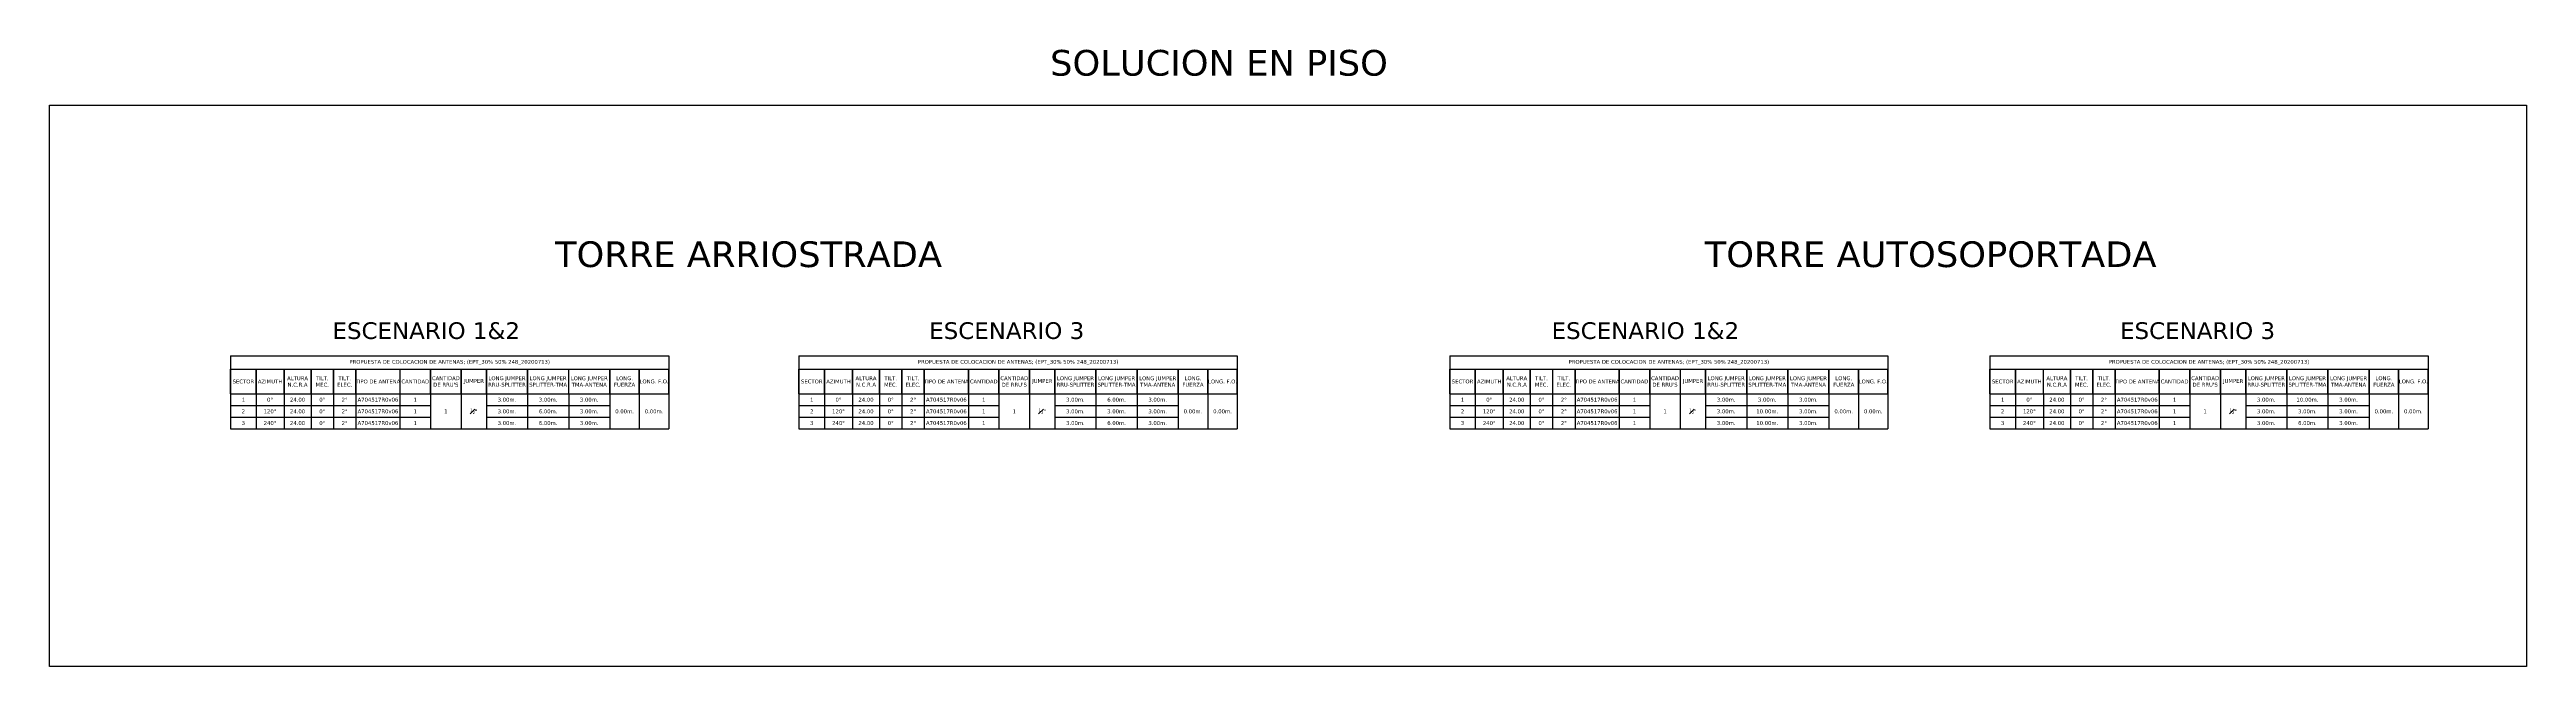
# Model space of a CAD drawing. Header units: inches. Extents: x -912 to 1136, y -346 to 292.
# Drawn here: x 172 to 1136, y 52 to 292 of the extents above; entities that cross this region are included whole.
import ezdxf

# ---------------------------------------------------------------- set-up
doc = ezdxf.new("R2010")
doc.units = ezdxf.units.IN
doc.header["$MEASUREMENT"] = 0
doc.styles.add('ROMANS', font='verdana.ttf', dxfattribs={"height": 1.5})

# ---------------------------------------------------------------- blocks, each defined once
blk = doc.blocks.new('*T9')
at = {"color": 7, "linetype": 'ByBlock', "lineweight": -2, "transparency": 16777216}
for p, q in [((0, 0), (170.39, 0)), ((0, 0), (0, -5.18)), ((170.39, 0), (170.39, -5.18)), ((0, -5.18), (170.39, -5.18)), ((0, -5.18), (0, -14.82)), ((0, -5.19), (9.93, -5.19)), ((0, -14.81), (0, -5.19)), ((9.93, -5.19), (9.93, -14.81)), ((9.94, -5.19), (20.78, -5.19)), ((9.94, -14.81), (9.94, -5.19)), ((20.78, -5.19), (20.78, -14.81)), ((20.79, -5.19), (31.3, -5.19)), ((20.79, -14.81), (20.79, -5.19)), ((31.3, -5.19), (31.3, -14.81)), ((31.31, -5.19), (40.01, -5.19)), ((31.31, -14.81), (31.31, -5.19)), ((40.01, -5.19), (40.01, -14.81)), ((40.02, -5.19), (48.71, -5.19)), ((40.02, -14.81), (40.02, -5.19)), ((48.71, -5.19), (48.71, -14.81)), ((48.72, -5.19), (65.87, -5.19)), ((48.72, -14.81), (48.72, -5.19)), ((65.87, -5.19), (65.87, -14.81)), ((65.88, -5.19), (77.74, -5.19)), ((65.88, -14.81), (65.88, -5.19)), ((77.74, -5.19), (77.74, -14.81)), ((77.75, -5.19), (89.65, -5.19)), ((77.75, -14.81), (77.75, -5.19)), ((89.65, -5.19), (89.65, -14.81)), ((89.66, -5.19), (99.48, -5.19)), ((89.66, -14.81), (89.66, -5.19)), ((99.48, -5.19), (99.48, -14.81)), ((99.49, -5.19), (115.46, -5.19)), ((99.49, -14.81), (99.49, -5.19)), ((115.46, -5.19), (115.46, -14.81)), ((115.47, -5.19), (131.45, -5.19)), ((115.47, -14.81), (115.47, -5.19)), ((131.45, -5.19), (131.45, -14.81)), ((131.46, -5.19), (147.44, -5.19)), ((131.46, -14.81), (131.46, -5.19)), ((147.44, -5.19), (147.44, -14.81)), ((147.45, -5.19), (158.91, -5.19)), ((147.45, -14.81), (147.45, -5.19)), ((158.91, -5.19), (158.91, -14.81)), ((158.92, -5.19), (170.38, -5.19)), ((158.92, -14.81), (158.92, -5.19)), ((170.38, -5.19), (170.38, -14.81)), ((170.39, -14.82), (170.39, -5.18)), ((0, -14.81), (9.93, -14.81)), ((0, -14.82), (9.94, -14.82)), ((0, -14.82), (0, -28.44)), ((9.93, -14.82), (20.79, -14.82)), ((9.94, -14.81), (20.78, -14.81)), ((9.94, -14.82), (9.94, -28.44)), ((20.78, -14.82), (31.31, -14.82)), ((20.79, -14.81), (31.3, -14.81)), ((20.79, -14.82), (20.79, -28.44)), ((31.3, -14.82), (40.02, -14.82)), ((31.3, -14.82), (31.3, -28.44)), ((31.31, -14.81), (40.01, -14.81)), ((40.01, -14.82), (48.72, -14.82)), ((40.01, -14.82), (40.01, -28.44)), ((40.02, -14.81), (48.71, -14.81)), ((48.71, -14.82), (65.88, -14.82)), ((48.72, -14.81), (65.87, -14.81)), ((48.72, -14.82), (48.72, -28.44)), ((65.87, -14.82), (77.75, -14.82)), ((65.87, -14.82), (65.87, -28.44)), ((65.88, -14.81), (77.74, -14.81)), ((77.74, -14.82), (89.66, -14.82)), ((77.74, -14.82), (77.74, -28.44)), ((77.75, -14.81), (89.65, -14.81)), ((89.65, -14.82), (99.49, -14.82)), ((89.65, -14.82), (89.65, -28.44)), ((89.66, -14.81), (99.48, -14.81)), ((99.48, -14.82), (115.47, -14.82)), ((99.48, -14.82), (99.48, -28.44)), ((99.49, -14.81), (115.46, -14.81)), ((115.46, -14.82), (131.46, -14.82)), ((115.47, -14.81), (131.45, -14.81)), ((115.47, -14.82), (115.47, -28.44)), ((131.45, -14.82), (147.45, -14.82)), ((131.46, -14.81), (147.44, -14.81)), ((131.46, -14.82), (131.46, -28.44)), ((147.44, -14.82), (158.92, -14.82)), ((147.44, -14.82), (147.44, -28.44)), ((147.45, -14.81), (158.91, -14.81)), ((158.91, -14.82), (170.39, -14.82)), ((158.92, -14.81), (170.38, -14.81)), ((158.92, -14.82), (158.92, -28.44)), ((170.39, -14.82), (170.39, -28.44)), ((0, -19.36), (77.74, -19.36)), ((0, -23.9), (77.74, -23.9)), ((0, -28.44), (170.39, -28.44)), ((99.48, -19.36), (147.44, -19.36)), ((99.48, -23.9), (147.44, -23.9))]:
    blk.add_line(p, q, dxfattribs=at)
at = {"transparency": 16777216, "char_height": 1.5, "attachment_point": 5, "style": 'ROMANS'}
for s, insert, width in [('{\\fVerdana|b0|i0|c0|p34;\\C7;SECTOR}', (4.97, -10), 9.3718), ('{\\fVerdana|b0|i0|c0|p34;\\C0;AZIMUTH}', (15.36, -10), 10.2855), ('{\\fVerdana|b0|i0|c0|p34;\\C0;ALTURA N.C.R.A}', (26.05, -10), 9.9491), ('{\\fVerdana|b0|i0|c0|p34;\\C0;TILT. MEC.}', (35.66, -10), 8.142), ('{\\fVerdana|b0|i0|c0|p34;\\C0;TILT. ELEC.}', (44.36, -10), 8.137), ('{\\fVerdana|b0|i0|c0|p34;\\C0;TIPO DE ANTENA}', (57.3, -10), 16.5911), ('{\\fVerdana|b0|i0|c0|p34;\\C0;CANTIDAD}', (71.81, -10), 11.304), ("{\\fVerdana|b0|i0|c0|p34;CANTIDAD DE RRU'S}", (83.7, -10), 11.3419), ('{\\fVerdana|b0|i0|c0|p34;JUMPER}', (94.57, -10), 9.2647), ('LONG JUMPER RRU-SPLITTER', (107.47, -10), 15.4177), ('LONG JUMPER SPLITTER-TMA', (123.46, -10), 15.4227), ('LONG JUMPER TMA-ANTENA', (139.45, -10), 15.4227), ('{\\fVerdana|b0|i0|c0|p34;LONG. FUERZA}', (153.18, -10), 10.9085), ('{\\fVerdana|b0|i0|c0|p34;LONG. F.O.}', (164.65, -10), 10.9035), ('0%%d', (15.36, -17.08), 10.2855), ('24.00', (26.05, -17.08), 9.9491), ('0%%d', (35.66, -17.08), 8.142), ('2%%d', (44.36, -17.08), 8.137), ('A704517R0v06', (57.3, -17.08), 16.5911), ('3.00m.', (107.47, -17.08), 15.4177), ('{\\fVerdana|b0|i0|c0|p34;3.00m}.', (123.46, -17.08), 15.4227), ('{\\fVerdana|b0|i0|c0|p34;3.00m}.', (139.45, -17.08), 15.4227), ('{\\fVerdana|b0|i0|c0|p34;2', (4.97, -21.63), 9.3718), ('{\\fVerdana|b0|i0|c0|p34;3', (4.97, -26.17), 9.3718), ('240%%d', (15.36, -26.17), 10.2855), ('120%%d', (15.36, -21.63), 10.2855), ('24.00', (26.05, -21.63), 9.9491), ('24.00', (26.05, -26.17), 9.9491), ('0%%d', (35.66, -21.63), 8.142), ('{\\C0;0%%d', (35.66, -26.17), 8.142), ('2%%d', (44.36, -21.63), 8.137), ('{\\C0;2%%d', (44.36, -26.17), 8.137), ('A704517R0v06', (57.3, -21.63), 16.5911), ('A704517R0v06', (57.3, -26.17), 16.5911), ('\\A1;{\\fVerdana|b0|i0|c0|p34;\\H0.7x;\\S1#2;\\H1.42857x;"}', (94.57, -21.63), 9.2647), ('3.00m.', (107.47, -21.63), 15.4177), ('3.00m.', (107.47, -26.17), 15.4177), ('6.00m.', (123.46, -21.63), 15.4227), ('6.00m.', (123.46, -26.17), 15.4227), ('{\\fVerdana|b0|i0|c0|p34;3.00m}.', (139.45, -21.63), 15.4227), ('3.00m.', (139.45, -26.17), 15.4227), ('0.00m.', (153.18, -21.63), 10.9085), ('0.00m.', (164.65, -21.63), 10.9035)]:
    blk.add_mtext(s, dxfattribs=dict(at, insert=insert, width=width))
at = {"color": 2, "transparency": 16777216, "insert": (85.19, -2.59), "char_height": 1.5, "width": 169.8228, "attachment_point": 5, "style": 'ROMANS'}
blk.add_mtext('{\\C7;PROPUESTA DE COLOCACION DE ANTENAS; (EPT_30% 50% 248_20200713)}', dxfattribs=at)
at = {"color": 0, "transparency": 16777216, "char_height": 1.5, "attachment_point": 5, "style": 'ROMANS'}
for s, insert, width in [('1', (4.97, -17.08), 9.3718), ('{\\fVerdana|b0|i0|c0|p34;1', (71.81, -17.08), 11.304), ('1', (71.81, -21.63), 11.304), ('{\\fVerdana|b0|i0|c0|p34;1', (71.81, -26.17), 11.304), ('{\\fVerdana|b0|i0|c0|p34;1', (83.7, -21.63), 11.3419)]:
    blk.add_mtext(s, dxfattribs=dict(at, insert=insert, width=width))
blk = doc.blocks.new('*T10')
at = {"color": 7, "linetype": 'ByBlock', "lineweight": -2, "transparency": 16777216}
for p, q in [((0, 0), (170.39, 0)), ((0, 0), (0, -5.18)), ((170.39, 0), (170.39, -5.18)), ((0, -5.18), (170.39, -5.18)), ((0, -5.18), (0, -14.82)), ((0, -5.19), (9.93, -5.19)), ((0, -14.81), (0, -5.19)), ((9.93, -5.19), (9.93, -14.81)), ((9.94, -5.19), (20.78, -5.19)), ((9.94, -14.81), (9.94, -5.19)), ((20.78, -5.19), (20.78, -14.81)), ((20.79, -5.19), (31.3, -5.19)), ((20.79, -14.81), (20.79, -5.19)), ((31.3, -5.19), (31.3, -14.81)), ((31.31, -5.19), (40.01, -5.19)), ((31.31, -14.81), (31.31, -5.19)), ((40.01, -5.19), (40.01, -14.81)), ((40.02, -5.19), (48.71, -5.19)), ((40.02, -14.81), (40.02, -5.19)), ((48.71, -5.19), (48.71, -14.81)), ((48.72, -5.19), (65.87, -5.19)), ((48.72, -14.81), (48.72, -5.19)), ((65.87, -5.19), (65.87, -14.81)), ((65.88, -5.19), (77.74, -5.19)), ((65.88, -14.81), (65.88, -5.19)), ((77.74, -5.19), (77.74, -14.81)), ((77.75, -5.19), (89.65, -5.19)), ((77.75, -14.81), (77.75, -5.19)), ((89.65, -5.19), (89.65, -14.81)), ((89.66, -5.19), (99.48, -5.19)), ((89.66, -14.81), (89.66, -5.19)), ((99.48, -5.19), (99.48, -14.81)), ((99.49, -5.19), (115.46, -5.19)), ((99.49, -14.81), (99.49, -5.19)), ((115.46, -5.19), (115.46, -14.81)), ((115.47, -5.19), (131.45, -5.19)), ((115.47, -14.81), (115.47, -5.19)), ((131.45, -5.19), (131.45, -14.81)), ((131.46, -5.19), (147.44, -5.19)), ((131.46, -14.81), (131.46, -5.19)), ((147.44, -5.19), (147.44, -14.81)), ((147.45, -5.19), (158.91, -5.19)), ((147.45, -14.81), (147.45, -5.19)), ((158.91, -5.19), (158.91, -14.81)), ((158.92, -5.19), (170.38, -5.19)), ((158.92, -14.81), (158.92, -5.19)), ((170.38, -5.19), (170.38, -14.81)), ((170.39, -14.82), (170.39, -5.18)), ((0, -14.81), (9.93, -14.81)), ((0, -14.82), (9.94, -14.82)), ((0, -14.82), (0, -28.44)), ((9.93, -14.82), (20.79, -14.82)), ((9.94, -14.81), (20.78, -14.81)), ((9.94, -14.82), (9.94, -28.44)), ((20.78, -14.82), (31.31, -14.82)), ((20.79, -14.81), (31.3, -14.81)), ((20.79, -14.82), (20.79, -28.44)), ((31.3, -14.82), (40.02, -14.82)), ((31.3, -14.82), (31.3, -28.44)), ((31.31, -14.81), (40.01, -14.81)), ((40.01, -14.82), (48.72, -14.82)), ((40.01, -14.82), (40.01, -28.44)), ((40.02, -14.81), (48.71, -14.81)), ((48.71, -14.82), (65.88, -14.82)), ((48.72, -14.81), (65.87, -14.81)), ((48.72, -14.82), (48.72, -28.44)), ((65.87, -14.82), (77.75, -14.82)), ((65.87, -14.82), (65.87, -28.44)), ((65.88, -14.81), (77.74, -14.81)), ((77.74, -14.82), (89.66, -14.82)), ((77.74, -14.82), (77.74, -28.44)), ((77.75, -14.81), (89.65, -14.81)), ((89.65, -14.82), (99.49, -14.82)), ((89.65, -14.82), (89.65, -28.44)), ((89.66, -14.81), (99.48, -14.81)), ((99.48, -14.82), (115.47, -14.82)), ((99.48, -14.82), (99.48, -28.44)), ((99.49, -14.81), (115.46, -14.81)), ((115.46, -14.82), (131.46, -14.82)), ((115.47, -14.81), (131.45, -14.81)), ((115.47, -14.82), (115.47, -28.44)), ((131.45, -14.82), (147.45, -14.82)), ((131.46, -14.81), (147.44, -14.81)), ((131.46, -14.82), (131.46, -28.44)), ((147.44, -14.82), (158.92, -14.82)), ((147.44, -14.82), (147.44, -28.44)), ((147.45, -14.81), (158.91, -14.81)), ((158.91, -14.82), (170.39, -14.82)), ((158.92, -14.81), (170.38, -14.81)), ((158.92, -14.82), (158.92, -28.44)), ((170.39, -14.82), (170.39, -28.44)), ((0, -19.36), (77.74, -19.36)), ((0, -23.9), (77.74, -23.9)), ((0, -28.44), (170.39, -28.44)), ((99.48, -19.36), (147.44, -19.36)), ((99.48, -23.9), (147.44, -23.9))]:
    blk.add_line(p, q, dxfattribs=at)
at = {"transparency": 16777216, "char_height": 1.5, "attachment_point": 5, "style": 'ROMANS'}
for s, insert, width in [('{\\fVerdana|b0|i0|c0|p34;\\C7;SECTOR}', (4.97, -10), 9.3718), ('{\\fVerdana|b0|i0|c0|p34;\\C0;AZIMUTH}', (15.36, -10), 10.2855), ('{\\fVerdana|b0|i0|c0|p34;\\C0;ALTURA N.C.R.A}', (26.05, -10), 9.9491), ('{\\fVerdana|b0|i0|c0|p34;\\C0;TILT. MEC.}', (35.66, -10), 8.142), ('{\\fVerdana|b0|i0|c0|p34;\\C0;TILT. ELEC.}', (44.36, -10), 8.137), ('{\\fVerdana|b0|i0|c0|p34;\\C0;TIPO DE ANTENA}', (57.3, -10), 16.5911), ('{\\fVerdana|b0|i0|c0|p34;\\C0;CANTIDAD}', (71.81, -10), 11.304), ("{\\fVerdana|b0|i0|c0|p34;CANTIDAD DE RRU'S}", (83.7, -10), 11.3419), ('{\\fVerdana|b0|i0|c0|p34;JUMPER}', (94.57, -10), 9.2647), ('LONG JUMPER RRU-SPLITTER', (107.47, -10), 15.4177), ('LONG JUMPER SPLITTER-TMA', (123.46, -10), 15.4227), ('LONG JUMPER TMA-ANTENA', (139.45, -10), 15.4227), ('{\\fVerdana|b0|i0|c0|p34;LONG. FUERZA}', (153.18, -10), 10.9085), ('{\\fVerdana|b0|i0|c0|p34;LONG. F.O.}', (164.65, -10), 10.9035), ('0%%d', (15.36, -17.08), 10.2855), ('24.00', (26.05, -17.08), 9.9491), ('0%%d', (35.66, -17.08), 8.142), ('2%%d', (44.36, -17.08), 8.137), ('A704517R0v06', (57.3, -17.08), 16.5911), ('3.00m.', (107.47, -17.08), 15.4177), ('6.00m.', (123.46, -17.08), 15.4227), ('{\\fVerdana|b0|i0|c0|p34;3.00m}.', (139.45, -17.08), 15.4227), ('{\\fVerdana|b0|i0|c0|p34;2', (4.97, -21.63), 9.3718), ('{\\fVerdana|b0|i0|c0|p34;3', (4.97, -26.17), 9.3718), ('240%%d', (15.36, -26.17), 10.2855), ('120%%d', (15.36, -21.63), 10.2855), ('24.00', (26.05, -21.63), 9.9491), ('24.00', (26.05, -26.17), 9.9491), ('0%%d', (35.66, -21.63), 8.142), ('{\\C0;0%%d', (35.66, -26.17), 8.142), ('2%%d', (44.36, -21.63), 8.137), ('{\\C0;2%%d', (44.36, -26.17), 8.137), ('A704517R0v06', (57.3, -21.63), 16.5911), ('A704517R0v06', (57.3, -26.17), 16.5911), ('\\A1;{\\fVerdana|b0|i0|c0|p34;\\H0.7x;\\S1#2;\\H1.42857x;"}', (94.57, -21.63), 9.2647), ('3.00m.', (107.47, -21.63), 15.4177), ('3.00m.', (107.47, -26.17), 15.4177), ('6.00m.', (123.46, -26.17), 15.4227), ('3.00m.', (123.46, -21.63), 15.4227), ('{\\fVerdana|b0|i0|c0|p34;3.00m}.', (139.45, -21.63), 15.4227), ('3.00m.', (139.45, -26.17), 15.4227), ('0.00m.', (153.18, -21.63), 10.9085), ('0.00m.', (164.65, -21.63), 10.9035)]:
    blk.add_mtext(s, dxfattribs=dict(at, insert=insert, width=width))
at = {"color": 2, "transparency": 16777216, "insert": (85.19, -2.59), "char_height": 1.5, "width": 169.8228, "attachment_point": 5, "style": 'ROMANS'}
blk.add_mtext('{\\C7;PROPUESTA DE COLOCACION DE ANTENAS; (EPT_30% 50% 248_20200713)}', dxfattribs=at)
at = {"color": 0, "transparency": 16777216, "char_height": 1.5, "attachment_point": 5, "style": 'ROMANS'}
for s, insert, width in [('1', (4.97, -17.08), 9.3718), ('{\\fVerdana|b0|i0|c0|p34;1', (71.81, -17.08), 11.304), ('1', (71.81, -21.63), 11.304), ('{\\fVerdana|b0|i0|c0|p34;1', (71.81, -26.17), 11.304), ('{\\fVerdana|b0|i0|c0|p34;1', (83.7, -21.63), 11.3419)]:
    blk.add_mtext(s, dxfattribs=dict(at, insert=insert, width=width))
blk = doc.blocks.new('*T15')
at = {"color": 7, "linetype": 'ByBlock', "lineweight": -2, "transparency": 16777216}
for p, q in [((0, 0), (170.39, 0)), ((0, 0), (0, -5.18)), ((170.39, 0), (170.39, -5.18)), ((0, -5.18), (170.39, -5.18)), ((0, -5.18), (0, -14.82)), ((0, -5.19), (9.93, -5.19)), ((0, -14.81), (0, -5.19)), ((9.93, -5.19), (9.93, -14.81)), ((9.94, -5.19), (20.78, -5.19)), ((9.94, -14.81), (9.94, -5.19)), ((20.78, -5.19), (20.78, -14.81)), ((20.79, -5.19), (31.3, -5.19)), ((20.79, -14.81), (20.79, -5.19)), ((31.3, -5.19), (31.3, -14.81)), ((31.31, -5.19), (40.01, -5.19)), ((31.31, -14.81), (31.31, -5.19)), ((40.01, -5.19), (40.01, -14.81)), ((40.02, -5.19), (48.71, -5.19)), ((40.02, -14.81), (40.02, -5.19)), ((48.71, -5.19), (48.71, -14.81)), ((48.72, -5.19), (65.87, -5.19)), ((48.72, -14.81), (48.72, -5.19)), ((65.87, -5.19), (65.87, -14.81)), ((65.88, -5.19), (77.74, -5.19)), ((65.88, -14.81), (65.88, -5.19)), ((77.74, -5.19), (77.74, -14.81)), ((77.75, -5.19), (89.65, -5.19)), ((77.75, -14.81), (77.75, -5.19)), ((89.65, -5.19), (89.65, -14.81)), ((89.66, -5.19), (99.48, -5.19)), ((89.66, -14.81), (89.66, -5.19)), ((99.48, -5.19), (99.48, -14.81)), ((99.49, -5.19), (115.46, -5.19)), ((99.49, -14.81), (99.49, -5.19)), ((115.46, -5.19), (115.46, -14.81)), ((115.47, -5.19), (131.45, -5.19)), ((115.47, -14.81), (115.47, -5.19)), ((131.45, -5.19), (131.45, -14.81)), ((131.46, -5.19), (147.44, -5.19)), ((131.46, -14.81), (131.46, -5.19)), ((147.44, -5.19), (147.44, -14.81)), ((147.45, -5.19), (158.91, -5.19)), ((147.45, -14.81), (147.45, -5.19)), ((158.91, -5.19), (158.91, -14.81)), ((158.92, -5.19), (170.38, -5.19)), ((158.92, -14.81), (158.92, -5.19)), ((170.38, -5.19), (170.38, -14.81)), ((170.39, -14.82), (170.39, -5.18)), ((0, -14.81), (9.93, -14.81)), ((0, -14.82), (9.94, -14.82)), ((0, -14.82), (0, -28.44)), ((9.93, -14.82), (20.79, -14.82)), ((9.94, -14.81), (20.78, -14.81)), ((9.94, -14.82), (9.94, -28.44)), ((20.78, -14.82), (31.31, -14.82)), ((20.79, -14.81), (31.3, -14.81)), ((20.79, -14.82), (20.79, -28.44)), ((31.3, -14.82), (40.02, -14.82)), ((31.3, -14.82), (31.3, -28.44)), ((31.31, -14.81), (40.01, -14.81)), ((40.01, -14.82), (48.72, -14.82)), ((40.01, -14.82), (40.01, -28.44)), ((40.02, -14.81), (48.71, -14.81)), ((48.71, -14.82), (65.88, -14.82)), ((48.72, -14.81), (65.87, -14.81)), ((48.72, -14.82), (48.72, -28.44)), ((65.87, -14.82), (77.75, -14.82)), ((65.87, -14.82), (65.87, -28.44)), ((65.88, -14.81), (77.74, -14.81)), ((77.74, -14.82), (89.66, -14.82)), ((77.74, -14.82), (77.74, -28.44)), ((77.75, -14.81), (89.65, -14.81)), ((89.65, -14.82), (99.49, -14.82)), ((89.65, -14.82), (89.65, -28.44)), ((89.66, -14.81), (99.48, -14.81)), ((99.48, -14.82), (115.47, -14.82)), ((99.48, -14.82), (99.48, -28.44)), ((99.49, -14.81), (115.46, -14.81)), ((115.46, -14.82), (131.46, -14.82)), ((115.47, -14.81), (131.45, -14.81)), ((115.47, -14.82), (115.47, -28.44)), ((131.45, -14.82), (147.45, -14.82)), ((131.46, -14.81), (147.44, -14.81)), ((131.46, -14.82), (131.46, -28.44)), ((147.44, -14.82), (158.92, -14.82)), ((147.44, -14.82), (147.44, -28.44)), ((147.45, -14.81), (158.91, -14.81)), ((158.91, -14.82), (170.39, -14.82)), ((158.92, -14.81), (170.38, -14.81)), ((158.92, -14.82), (158.92, -28.44)), ((170.39, -14.82), (170.39, -28.44)), ((0, -19.36), (77.74, -19.36)), ((0, -23.9), (77.74, -23.9)), ((0, -28.44), (170.39, -28.44)), ((99.48, -19.36), (147.44, -19.36)), ((99.48, -23.9), (147.44, -23.9))]:
    blk.add_line(p, q, dxfattribs=at)
at = {"transparency": 16777216, "char_height": 1.5, "attachment_point": 5, "style": 'ROMANS'}
for s, insert, width in [('{\\fVerdana|b0|i0|c0|p34;\\C7;SECTOR}', (4.97, -10), 9.3718), ('{\\fVerdana|b0|i0|c0|p34;\\C0;AZIMUTH}', (15.36, -10), 10.2855), ('{\\fVerdana|b0|i0|c0|p34;\\C0;ALTURA N.C.R.A}', (26.05, -10), 9.9491), ('{\\fVerdana|b0|i0|c0|p34;\\C0;TILT. MEC.}', (35.66, -10), 8.142), ('{\\fVerdana|b0|i0|c0|p34;\\C0;TILT. ELEC.}', (44.36, -10), 8.137), ('{\\fVerdana|b0|i0|c0|p34;\\C0;TIPO DE ANTENA}', (57.3, -10), 16.5911), ('{\\fVerdana|b0|i0|c0|p34;\\C0;CANTIDAD}', (71.81, -10), 11.304), ("{\\fVerdana|b0|i0|c0|p34;CANTIDAD DE RRU'S}", (83.7, -10), 11.3419), ('{\\fVerdana|b0|i0|c0|p34;JUMPER}', (94.57, -10), 9.2647), ('LONG JUMPER RRU-SPLITTER', (107.47, -10), 15.4177), ('LONG JUMPER SPLITTER-TMA', (123.46, -10), 15.4227), ('LONG JUMPER TMA-ANTENA', (139.45, -10), 15.4227), ('{\\fVerdana|b0|i0|c0|p34;LONG. FUERZA}', (153.18, -10), 10.9085), ('{\\fVerdana|b0|i0|c0|p34;LONG. F.O.}', (164.65, -10), 10.9035), ('0%%d', (15.36, -17.08), 10.2855), ('24.00', (26.05, -17.08), 9.9491), ('0%%d', (35.66, -17.08), 8.142), ('2%%d', (44.36, -17.08), 8.137), ('A704517R0v06', (57.3, -17.08), 16.5911), ('3.00m.', (107.47, -17.08), 15.4177), ('{\\fVerdana|b0|i0|c0|p34;3.00m}.', (123.46, -17.08), 15.4227), ('{\\fVerdana|b0|i0|c0|p34;3.00m}.', (139.45, -17.08), 15.4227), ('{\\fVerdana|b0|i0|c0|p34;2', (4.97, -21.63), 9.3718), ('{\\fVerdana|b0|i0|c0|p34;3', (4.97, -26.17), 9.3718), ('240%%d', (15.36, -26.17), 10.2855), ('120%%d', (15.36, -21.63), 10.2855), ('24.00', (26.05, -21.63), 9.9491), ('24.00', (26.05, -26.17), 9.9491), ('0%%d', (35.66, -21.63), 8.142), ('{\\C0;0%%d', (35.66, -26.17), 8.142), ('2%%d', (44.36, -21.63), 8.137), ('{\\C0;2%%d', (44.36, -26.17), 8.137), ('A704517R0v06', (57.3, -21.63), 16.5911), ('A704517R0v06', (57.3, -26.17), 16.5911), ('\\A1;{\\fVerdana|b0|i0|c0|p34;\\H0.7x;\\S1#2;\\H1.42857x;"}', (94.57, -21.63), 9.2647), ('3.00m.', (107.47, -21.63), 15.4177), ('3.00m.', (107.47, -26.17), 15.4177), ('10.00m.', (123.46, -21.63), 15.4227), ('10.00m.', (123.46, -26.17), 15.4227), ('{\\fVerdana|b0|i0|c0|p34;3.00m}.', (139.45, -21.63), 15.4227), ('3.00m.', (139.45, -26.17), 15.4227), ('0.00m.', (153.18, -21.63), 10.9085), ('0.00m.', (164.65, -21.63), 10.9035)]:
    blk.add_mtext(s, dxfattribs=dict(at, insert=insert, width=width))
at = {"color": 2, "transparency": 16777216, "insert": (85.19, -2.59), "char_height": 1.5, "width": 169.8228, "attachment_point": 5, "style": 'ROMANS'}
blk.add_mtext('{\\C7;PROPUESTA DE COLOCACION DE ANTENAS; (EPT_30% 50% 248_20200713)}', dxfattribs=at)
at = {"color": 0, "transparency": 16777216, "char_height": 1.5, "attachment_point": 5, "style": 'ROMANS'}
for s, insert, width in [('1', (4.97, -17.08), 9.3718), ('{\\fVerdana|b0|i0|c0|p34;1', (71.81, -17.08), 11.304), ('1', (71.81, -21.63), 11.304), ('{\\fVerdana|b0|i0|c0|p34;1', (71.81, -26.17), 11.304), ('{\\fVerdana|b0|i0|c0|p34;1', (83.7, -21.63), 11.3419)]:
    blk.add_mtext(s, dxfattribs=dict(at, insert=insert, width=width))
blk = doc.blocks.new('*T16')
at = {"color": 7, "linetype": 'ByBlock', "lineweight": -2, "transparency": 16777216}
for p, q in [((0, 0), (170.39, 0)), ((0, 0), (0, -5.18)), ((170.39, 0), (170.39, -5.18)), ((0, -5.18), (170.39, -5.18)), ((0, -5.18), (0, -14.82)), ((0, -5.19), (9.93, -5.19)), ((0, -14.81), (0, -5.19)), ((9.93, -5.19), (9.93, -14.81)), ((9.94, -5.19), (20.78, -5.19)), ((9.94, -14.81), (9.94, -5.19)), ((20.78, -5.19), (20.78, -14.81)), ((20.79, -5.19), (31.3, -5.19)), ((20.79, -14.81), (20.79, -5.19)), ((31.3, -5.19), (31.3, -14.81)), ((31.31, -5.19), (40.01, -5.19)), ((31.31, -14.81), (31.31, -5.19)), ((40.01, -5.19), (40.01, -14.81)), ((40.02, -5.19), (48.71, -5.19)), ((40.02, -14.81), (40.02, -5.19)), ((48.71, -5.19), (48.71, -14.81)), ((48.72, -5.19), (65.87, -5.19)), ((48.72, -14.81), (48.72, -5.19)), ((65.87, -5.19), (65.87, -14.81)), ((65.88, -5.19), (77.74, -5.19)), ((65.88, -14.81), (65.88, -5.19)), ((77.74, -5.19), (77.74, -14.81)), ((77.75, -5.19), (89.65, -5.19)), ((77.75, -14.81), (77.75, -5.19)), ((89.65, -5.19), (89.65, -14.81)), ((89.66, -5.19), (99.48, -5.19)), ((89.66, -14.81), (89.66, -5.19)), ((99.48, -5.19), (99.48, -14.81)), ((99.49, -5.19), (115.46, -5.19)), ((99.49, -14.81), (99.49, -5.19)), ((115.46, -5.19), (115.46, -14.81)), ((115.47, -5.19), (131.45, -5.19)), ((115.47, -14.81), (115.47, -5.19)), ((131.45, -5.19), (131.45, -14.81)), ((131.46, -5.19), (147.44, -5.19)), ((131.46, -14.81), (131.46, -5.19)), ((147.44, -5.19), (147.44, -14.81)), ((147.45, -5.19), (158.91, -5.19)), ((147.45, -14.81), (147.45, -5.19)), ((158.91, -5.19), (158.91, -14.81)), ((158.92, -5.19), (170.38, -5.19)), ((158.92, -14.81), (158.92, -5.19)), ((170.38, -5.19), (170.38, -14.81)), ((170.39, -14.82), (170.39, -5.18)), ((0, -14.81), (9.93, -14.81)), ((0, -14.82), (9.94, -14.82)), ((0, -14.82), (0, -28.44)), ((9.93, -14.82), (20.79, -14.82)), ((9.94, -14.81), (20.78, -14.81)), ((9.94, -14.82), (9.94, -28.44)), ((20.78, -14.82), (31.31, -14.82)), ((20.79, -14.81), (31.3, -14.81)), ((20.79, -14.82), (20.79, -28.44)), ((31.3, -14.82), (40.02, -14.82)), ((31.3, -14.82), (31.3, -28.44)), ((31.31, -14.81), (40.01, -14.81)), ((40.01, -14.82), (48.72, -14.82)), ((40.01, -14.82), (40.01, -28.44)), ((40.02, -14.81), (48.71, -14.81)), ((48.71, -14.82), (65.88, -14.82)), ((48.72, -14.81), (65.87, -14.81)), ((48.72, -14.82), (48.72, -28.44)), ((65.87, -14.82), (77.75, -14.82)), ((65.87, -14.82), (65.87, -28.44)), ((65.88, -14.81), (77.74, -14.81)), ((77.74, -14.82), (89.66, -14.82)), ((77.74, -14.82), (77.74, -28.44)), ((77.75, -14.81), (89.65, -14.81)), ((89.65, -14.82), (99.49, -14.82)), ((89.65, -14.82), (89.65, -28.44)), ((89.66, -14.81), (99.48, -14.81)), ((99.48, -14.82), (115.47, -14.82)), ((99.48, -14.82), (99.48, -28.44)), ((99.49, -14.81), (115.46, -14.81)), ((115.46, -14.82), (131.46, -14.82)), ((115.47, -14.81), (131.45, -14.81)), ((115.47, -14.82), (115.47, -28.44)), ((131.45, -14.82), (147.45, -14.82)), ((131.46, -14.81), (147.44, -14.81)), ((131.46, -14.82), (131.46, -28.44)), ((147.44, -14.82), (158.92, -14.82)), ((147.44, -14.82), (147.44, -28.44)), ((147.45, -14.81), (158.91, -14.81)), ((158.91, -14.82), (170.39, -14.82)), ((158.92, -14.81), (170.38, -14.81)), ((158.92, -14.82), (158.92, -28.44)), ((170.39, -14.82), (170.39, -28.44)), ((0, -19.36), (77.74, -19.36)), ((0, -23.9), (77.74, -23.9)), ((0, -28.44), (170.39, -28.44)), ((99.48, -19.36), (147.44, -19.36)), ((99.48, -23.9), (147.44, -23.9))]:
    blk.add_line(p, q, dxfattribs=at)
at = {"transparency": 16777216, "char_height": 1.5, "attachment_point": 5, "style": 'ROMANS'}
for s, insert, width in [('{\\fVerdana|b0|i0|c0|p34;\\C7;SECTOR}', (4.97, -10), 9.3718), ('{\\fVerdana|b0|i0|c0|p34;\\C0;AZIMUTH}', (15.36, -10), 10.2855), ('{\\fVerdana|b0|i0|c0|p34;\\C0;ALTURA N.C.R.A}', (26.05, -10), 9.9491), ('{\\fVerdana|b0|i0|c0|p34;\\C0;TILT. MEC.}', (35.66, -10), 8.142), ('{\\fVerdana|b0|i0|c0|p34;\\C0;TILT. ELEC.}', (44.36, -10), 8.137), ('{\\fVerdana|b0|i0|c0|p34;\\C0;TIPO DE ANTENA}', (57.3, -10), 16.5911), ('{\\fVerdana|b0|i0|c0|p34;\\C0;CANTIDAD}', (71.81, -10), 11.304), ("{\\fVerdana|b0|i0|c0|p34;CANTIDAD DE RRU'S}", (83.7, -10), 11.3419), ('{\\fVerdana|b0|i0|c0|p34;JUMPER}', (94.57, -10), 9.2647), ('LONG JUMPER RRU-SPLITTER', (107.47, -10), 15.4177), ('LONG JUMPER SPLITTER-TMA', (123.46, -10), 15.4227), ('LONG JUMPER TMA-ANTENA', (139.45, -10), 15.4227), ('{\\fVerdana|b0|i0|c0|p34;LONG. FUERZA}', (153.18, -10), 10.9085), ('{\\fVerdana|b0|i0|c0|p34;LONG. F.O.}', (164.65, -10), 10.9035), ('0%%d', (15.36, -17.08), 10.2855), ('24.00', (26.05, -17.08), 9.9491), ('0%%d', (35.66, -17.08), 8.142), ('2%%d', (44.36, -17.08), 8.137), ('A704517R0v06', (57.3, -17.08), 16.5911), ('3.00m.', (107.47, -17.08), 15.4177), ('10.00m.', (123.46, -17.08), 15.4227), ('{\\fVerdana|b0|i0|c0|p34;3.00m}.', (139.45, -17.08), 15.4227), ('{\\fVerdana|b0|i0|c0|p34;2', (4.97, -21.63), 9.3718), ('{\\fVerdana|b0|i0|c0|p34;3', (4.97, -26.17), 9.3718), ('240%%d', (15.36, -26.17), 10.2855), ('120%%d', (15.36, -21.63), 10.2855), ('24.00', (26.05, -21.63), 9.9491), ('24.00', (26.05, -26.17), 9.9491), ('0%%d', (35.66, -21.63), 8.142), ('{\\C0;0%%d', (35.66, -26.17), 8.142), ('2%%d', (44.36, -21.63), 8.137), ('{\\C0;2%%d', (44.36, -26.17), 8.137), ('A704517R0v06', (57.3, -21.63), 16.5911), ('A704517R0v06', (57.3, -26.17), 16.5911), ('\\A1;{\\fVerdana|b0|i0|c0|p34;\\H0.7x;\\S1#2;\\H1.42857x;"}', (94.57, -21.63), 9.2647), ('3.00m.', (107.47, -21.63), 15.4177), ('3.00m.', (107.47, -26.17), 15.4177), ('6.00m.', (123.46, -26.17), 15.4227), ('3.00m.', (123.46, -21.63), 15.4227), ('{\\fVerdana|b0|i0|c0|p34;3.00m}.', (139.45, -21.63), 15.4227), ('3.00m.', (139.45, -26.17), 15.4227), ('0.00m.', (153.18, -21.63), 10.9085), ('0.00m.', (164.65, -21.63), 10.9035)]:
    blk.add_mtext(s, dxfattribs=dict(at, insert=insert, width=width))
at = {"color": 2, "transparency": 16777216, "insert": (85.19, -2.59), "char_height": 1.5, "width": 169.8228, "attachment_point": 5, "style": 'ROMANS'}
blk.add_mtext('{\\C7;PROPUESTA DE COLOCACION DE ANTENAS; (EPT_30% 50% 248_20200713)}', dxfattribs=at)
at = {"color": 0, "transparency": 16777216, "char_height": 1.5, "attachment_point": 5, "style": 'ROMANS'}
for s, insert, width in [('1', (4.97, -17.08), 9.3718), ('{\\fVerdana|b0|i0|c0|p34;1', (71.81, -17.08), 11.304), ('1', (71.81, -21.63), 11.304), ('{\\fVerdana|b0|i0|c0|p34;1', (71.81, -26.17), 11.304), ('{\\fVerdana|b0|i0|c0|p34;1', (83.7, -21.63), 11.3419)]:
    blk.add_mtext(s, dxfattribs=dict(at, insert=insert, width=width))

msp = doc.modelspace()

# ---------------------------------------------------------------- linework, layer by layer
msp.add_lwpolyline([(172.5, 270.5), (1135.5, 270.5), (1135.5, 52), (172.5, 52)], close=True)

# ---------------------------------------------------------------- block references
for name, p in [('*T9', (242.88, 172.94)), ('*T10', (463.88, 172.94)), ('*T15', (716.88, 172.94)), ('*T16', (926.88, 172.94))]:
    msp.add_blockref(name, p)

# ---------------------------------------------------------------- texts
at = {"attachment_point": 1, "style": 'ROMANS'}
for s, insert, char_height in [('{\\C256;\\c16777215;SOLUCION EN PISO}', (561.5, 292), 10), ('{\\C256;\\c16777215;TORRE ARRIOSTRADA}', (369, 217.5), 10), ('{\\C256;\\c16777215;TORRE AUTOSOPORTADA}', (816, 217.5), 10), ('{\\C240;\\c2367469;ESCENARIO 1&2}', (282.5, 186), 6.5), ('{\\C240;\\c2367469;ESCENARIO 3}', (514.5, 186), 6.5), ('{\\C240;\\c2367469;ESCENARIO 1&2}', (756.5, 186), 6.5), ('{\\C240;\\c2367469;ESCENARIO 3}', (977.5, 186), 6.5)]:
    msp.add_mtext_dynamic_manual_height_columns(s, width=573.5, gutter_width=7.5, heights=[0], dxfattribs=dict(at, insert=insert, char_height=char_height))

doc.saveas('drawing.dxf')
